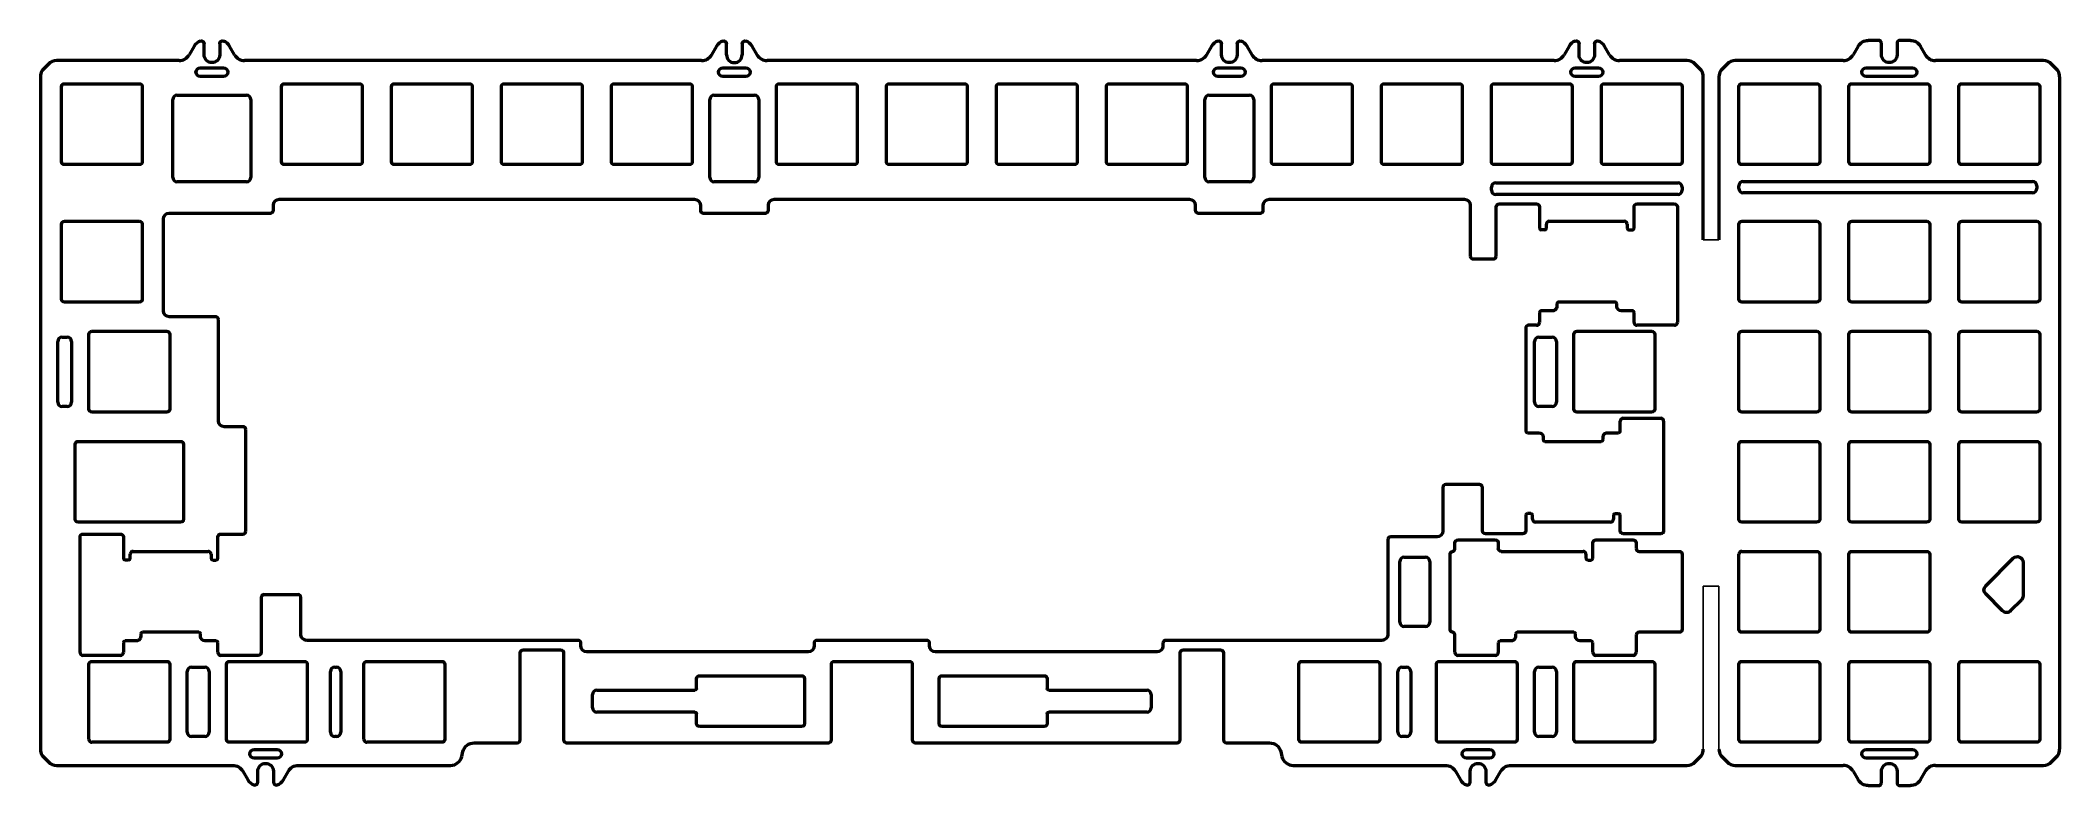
# Model space of a CAD drawing. Header units: millimetres. Extents: x 42 to 392, y 102 to 231.
import ezdxf

# ---------------------------------------------------------------- set-up
doc = ezdxf.new("R2010")
doc.units = ezdxf.units.MM
doc.header["$LTSCALE"] = 0.75
doc.layers.add('Visible', color=7, linetype='Continuous', lineweight=50)

msp = doc.modelspace()

# ---------------------------------------------------------------- linework, layer by layer
for p, q in [((330.090289, 196.888162, 0.749991), (332.802289, 196.888162, 0.749991)), ((330.090289, 108.716839, 0.749991), (330.090289, 136.888162, 0.749991)), ((330.090289, 136.888162, 0.749991), (332.802289, 136.888162, 0.749991)), ((332.802289, 136.888162, 0.749991), (332.802289, 108.716839, 0.749991))]:
    msp.add_line(p, q)
at = {"layer": 'Visible'}
for p, q in [((360.452289, 231.387912, 0.749991), (358.647588, 231.387912, 0.749991)), ((360.952289, 228.887912, 0.749991), (360.952289, 230.887912, 0.749991)), ((363.652289, 230.887912, 0.749991), (363.652289, 228.887912, 0.749991)), ((365.956989, 231.387912, 0.749991), (364.152289, 231.387912, 0.749991)), ((66.114612, 227.887912, 0.749991), (44.918466, 227.887912, 0.749991)), ((68.712688, 230.387912, 0.749991), (67.846663, 228.887912, 0.749991)), ((70.440039, 228.887912, 0.749991), (70.440039, 230.800455, 0.749991)), ((73.140039, 230.800455, 0.749991), (73.140039, 228.887912, 0.749991)), ((75.733414, 228.887912, 0.749991), (74.867389, 230.387912, 0.749991)), ((156.602612, 227.887912, 0.749991), (77.465465, 227.887912, 0.749991)), ((159.200688, 230.387912, 0.749991), (158.334663, 228.887912, 0.749991)), ((160.928039, 228.887912, 0.749991), (160.928039, 230.800455, 0.749991)), ((163.628039, 230.800455, 0.749991), (163.628039, 228.887912, 0.749991)), ((166.221414, 228.887912, 0.749991), (165.355389, 230.387912, 0.749991)), ((242.326862, 227.887912, 0.749991), (167.953465, 227.887912, 0.749991)), ((244.924938, 230.387912, 0.749991), (244.058913, 228.887912, 0.749991)), ((246.652289, 228.887912, 0.749991), (246.652289, 230.800455, 0.749991)), ((249.352289, 230.800455, 0.749991), (249.352289, 228.887912, 0.749991)), ((251.945664, 228.887912, 0.749991), (251.079639, 230.387912, 0.749991)), ((304.239862, 227.887912, 0.749991), (253.677715, 227.887912, 0.749991)), ((306.837938, 230.387912, 0.749991), (305.971913, 228.887912, 0.749991)), ((308.565289, 228.887912, 0.749991), (308.565289, 230.800455, 0.749991)), ((311.265289, 230.800455, 0.749991), (311.265289, 228.887912, 0.749991)), ((313.858664, 228.887912, 0.749991), (312.992639, 230.387912, 0.749991)), ((327.261862, 227.887912, 0.749991), (315.590715, 227.887912, 0.749991)), ((354.317461, 227.887912, 0.749991), (335.630716, 227.887912, 0.749991)), ((356.915537, 230.387912, 0.749991), (356.049512, 228.887912, 0.749991)), ((368.555065, 228.887912, 0.749991), (367.68904, 230.387912, 0.749991)), ((388.973612, 227.887912, 0.749991), (370.287116, 227.887912, 0.749991)), ((42.090039, 225.059485, 0.749991), (42.090039, 108.716839, 0.749991)), ((43.504252, 227.302126, 0.749991), (42.675825, 226.473699, 0.749991)), ((46.240039, 223.894412, 0.749991), (59.240039, 223.894412, 0.749991)), ((69.790039, 226.637912, 0.749991), (73.790039, 226.637912, 0.749991)), ((73.790039, 225.137912, 0.749991), (69.790039, 225.137912, 0.749991)), ((84.340039, 223.894412, 0.749991), (97.340039, 223.894412, 0.749991)), ((103.390039, 223.894412, 0.749991), (116.390039, 223.894412, 0.749991)), ((122.440039, 223.894412, 0.749991), (135.440039, 223.894412, 0.749991)), ((141.490039, 223.894412, 0.749991), (154.490039, 223.894412, 0.749991)), ((160.278039, 226.637912, 0.749991), (164.278039, 226.637912, 0.749991)), ((164.278039, 225.137912, 0.749991), (160.278039, 225.137912, 0.749991)), ((170.065039, 223.894412, 0.749991), (183.065039, 223.894412, 0.749991)), ((189.115039, 223.894412, 0.749991), (202.115039, 223.894412, 0.749991)), ((208.165039, 223.894412, 0.749991), (221.165039, 223.894412, 0.749991)), ((227.215039, 223.894412, 0.749991), (240.215039, 223.894412, 0.749991)), ((246.002289, 226.637912, 0.749991), (250.002289, 226.637912, 0.749991)), ((250.002289, 225.137912, 0.749991), (246.002289, 225.137912, 0.749991)), ((255.790039, 223.894412, 0.749991), (268.790039, 223.894412, 0.749991)), ((274.840039, 223.894412, 0.749991), (287.840039, 223.894412, 0.749991)), ((293.890039, 223.894412, 0.749991), (306.890039, 223.894412, 0.749991)), ((307.915289, 226.637912, 0.749991), (311.915289, 226.637912, 0.749991)), ((311.915289, 225.137912, 0.749991), (307.915289, 225.137912, 0.749991)), ((312.940039, 223.894412, 0.749991), (325.940039, 223.894412, 0.749991)), ((329.504502, 226.473699, 0.749991), (328.676075, 227.302126, 0.749991)), ((330.090289, 196.888162, 0.749991), (330.090289, 225.059485, 0.749991)), ((332.802289, 225.059485, 0.749991), (332.802289, 196.888162, 0.749991)), ((334.216502, 227.302126, 0.749991), (333.388075, 226.473699, 0.749991)), ((336.752539, 223.894412, 0.749991), (349.752539, 223.894412, 0.749991)), ((355.802539, 223.894412, 0.749991), (368.802539, 223.894412, 0.749991)), ((358.302289, 226.637912, 0.749991), (366.302289, 226.637912, 0.749991)), ((366.302289, 225.137912, 0.749991), (358.302289, 225.137912, 0.749991)), ((374.852539, 223.894412, 0.749991), (387.852539, 223.894412, 0.749991)), ((391.216252, 226.473699, 0.749991), (390.387825, 227.302126, 0.749991)), ((391.802039, 225.059485, 0.749991), (391.802039, 108.716839, 0.749991)), ((45.740039, 210.394412, 0.749991), (45.740039, 223.394412, 0.749991)), ((59.740039, 223.394412, 0.749991), (59.740039, 210.394412, 0.749991)), ((65.040039, 207.644162, 0.749991), (65.040039, 221.144412, 0.749991)), ((65.790039, 221.894412, 0.749991), (77.790039, 221.894412, 0.749991)), ((78.540039, 221.144412, 0.749991), (78.540039, 207.644162, 0.749991)), ((83.840039, 210.394412, 0.749991), (83.840039, 223.394412, 0.749991)), ((97.840039, 223.394412, 0.749991), (97.840039, 210.394412, 0.749991)), ((102.890039, 210.394412, 0.749991), (102.890039, 223.394412, 0.749991)), ((116.890039, 223.394412, 0.749991), (116.890039, 210.394412, 0.749991)), ((121.940039, 210.394412, 0.749991), (121.940039, 223.394412, 0.749991)), ((135.940039, 223.394412, 0.749991), (135.940039, 210.394412, 0.749991)), ((140.990039, 210.394412, 0.749991), (140.990039, 223.394412, 0.749991)), ((154.990039, 223.394412, 0.749991), (154.990039, 210.394412, 0.749991)), ((158.027543, 207.644163, 0.749991), (158.027539, 221.144412, 0.749991)), ((158.777539, 221.894412, 0.749991), (165.777539, 221.894412, 0.749991)), ((166.527535, 221.144412, 0.749991), (166.527535, 207.644163, 0.749991)), ((169.565039, 210.394412, 0.749991), (169.565039, 223.394412, 0.749991)), ((183.565039, 223.394412, 0.749991), (183.565039, 210.394412, 0.749991)), ((188.615039, 210.394412, 0.749991), (188.615039, 223.394412, 0.749991)), ((202.615039, 223.394412, 0.749991), (202.615039, 210.394412, 0.749991)), ((207.665039, 210.394412, 0.749991), (207.665039, 223.394412, 0.749991)), ((221.665039, 223.394412, 0.749991), (221.665039, 210.394412, 0.749991)), ((226.715039, 210.394412, 0.749991), (226.715039, 223.394412, 0.749991)), ((240.715039, 223.394412, 0.749991), (240.715039, 210.394412, 0.749991)), ((243.753039, 207.644163, 0.749991), (243.753039, 221.144412, 0.749991)), ((244.503039, 221.894412, 0.749991), (251.503039, 221.894412, 0.749991)), ((252.253039, 221.144412, 0.749991), (252.253039, 207.644163, 0.749991)), ((255.290039, 210.394412, 0.749991), (255.290039, 223.394412, 0.749991)), ((269.290039, 223.394412, 0.749991), (269.290039, 210.394412, 0.749991)), ((274.340039, 210.394412, 0.749991), (274.340039, 223.394412, 0.749991)), ((288.340039, 223.394412, 0.749991), (288.340039, 210.394412, 0.749991)), ((293.390039, 210.394412, 0.749991), (293.390039, 223.394412, 0.749991)), ((307.390039, 223.394412, 0.749991), (307.390039, 210.394412, 0.749991)), ((312.440039, 210.394412, 0.749991), (312.440039, 223.394412, 0.749991)), ((326.440039, 223.394412, 0.749991), (326.440039, 210.394412, 0.749991)), ((336.252539, 210.394412, 0.749991), (336.252539, 223.394412, 0.749991)), ((350.252539, 223.394412, 0.749991), (350.252539, 210.394412, 0.749991)), ((355.302539, 210.394412, 0.749991), (355.302539, 223.394412, 0.749991)), ((369.302539, 223.394412, 0.749991), (369.302539, 210.394412, 0.749991)), ((374.352539, 210.394412, 0.749991), (374.352539, 223.394412, 0.749991)), ((388.352539, 223.394412, 0.749991), (388.352539, 210.394412, 0.749991)), ((59.240039, 209.894412, 0.749991), (46.240039, 209.894412, 0.749991)), ((97.340039, 209.894412, 0.749991), (84.340039, 209.894412, 0.749991)), ((116.390039, 209.894412, 0.749991), (103.390039, 209.894412, 0.749991)), ((135.440039, 209.894412, 0.749991), (122.440039, 209.894412, 0.749991)), ((154.490039, 209.894412, 0.749991), (141.490039, 209.894412, 0.749991)), ((183.065039, 209.894412, 0.749991), (170.065039, 209.894412, 0.749991)), ((202.115039, 209.894412, 0.749991), (189.115039, 209.894412, 0.749991)), ((221.165039, 209.894412, 0.749991), (208.165039, 209.894412, 0.749991)), ((240.215039, 209.894412, 0.749991), (227.215039, 209.894412, 0.749991)), ((268.790039, 209.894412, 0.749991), (255.790039, 209.894412, 0.749991)), ((287.840039, 209.894412, 0.749991), (274.840039, 209.894412, 0.749991)), ((306.890039, 209.894412, 0.749991), (293.890039, 209.894412, 0.749991)), ((325.940039, 209.894412, 0.749991), (312.940039, 209.894412, 0.749991)), ((349.752539, 209.894412, 0.749991), (336.752539, 209.894412, 0.749991)), ((368.802539, 209.894412, 0.749991), (355.802539, 209.894412, 0.749991)), ((387.852539, 209.894412, 0.749991), (374.852539, 209.894412, 0.749991)), ((77.790037, 206.894162, 0.749991), (65.790039, 206.894162, 0.749991)), ((165.777535, 206.894163, 0.749991), (158.777543, 206.894163, 0.749991)), ((251.503039, 206.894163, 0.749991), (244.503039, 206.894163, 0.749991)), ((294.140039, 206.738162, 0.749991), (325.690039, 206.738162, 0.749991)), ((337.002539, 206.988162, 0.749991), (387.102539, 206.988162, 0.749991)), ((82.440039, 201.981912, 0.749991), (82.440039, 202.894412, 0.749991)), ((83.440039, 203.894412, 0.749991), (155.390039, 203.894412, 0.749991)), ((156.390039, 202.894412, 0.749991), (156.390039, 201.981912, 0.749991)), ((168.165039, 201.981912, 0.749991), (168.165039, 202.894412, 0.749991)), ((169.165039, 203.894412, 0.749991), (241.115039, 203.894412, 0.749991)), ((242.115039, 202.894412, 0.749991), (242.115039, 201.981912, 0.749991)), ((253.890039, 201.981912, 0.749991), (253.890039, 202.894412, 0.749991)), ((254.890039, 203.894412, 0.749991), (288.740039, 203.894412, 0.749991)), ((289.740039, 202.894412, 0.749991), (289.740039, 194.056912, 0.749991)), ((293.390039, 205.488162, 0.749991), (293.390039, 205.988162, 0.749991)), ((325.690039, 204.738162, 0.749991), (294.140039, 204.738162, 0.749991)), ((294.727039, 203.081912, 0.749991), (301.227039, 203.081912, 0.749991)), ((318.603039, 203.081912, 0.749991), (325.103039, 203.081912, 0.749991)), ((326.440039, 205.988162, 0.749991), (326.440039, 205.488162, 0.749991)), ((336.252539, 205.738162, 0.749991), (336.252539, 206.238162, 0.749991)), ((387.102539, 204.988162, 0.749991), (337.002539, 204.988162, 0.749991)), ((387.852539, 206.238162, 0.749991), (387.852539, 205.738162, 0.749991)), ((45.740039, 186.581912, 0.749991), (45.740039, 199.581912, 0.749991)), ((46.240039, 200.081912, 0.749991), (59.240039, 200.081912, 0.749991)), ((59.740039, 199.581912, 0.749991), (59.740039, 186.581912, 0.749991)), ((63.390039, 184.556912, 0.749991), (63.390039, 200.481912, 0.749991)), ((64.390039, 201.481912, 0.749991), (81.940039, 201.481912, 0.749991)), ((156.890039, 201.481912, 0.749991), (167.665039, 201.481912, 0.749991)), ((242.615039, 201.481912, 0.749991), (253.390039, 201.481912, 0.749991)), ((294.227039, 194.056912, 0.749991), (294.227039, 202.581912, 0.749991)), ((301.727039, 202.581912, 0.749991), (301.727039, 198.881912, 0.749991)), ((302.915039, 198.881912, 0.749991), (302.915039, 199.581912, 0.749991)), ((303.415039, 200.081912, 0.749991), (316.415039, 200.081912, 0.749991)), ((316.915039, 199.581912, 0.749991), (316.915039, 198.881912, 0.749991)), ((318.103039, 198.881912, 0.749991), (318.103039, 202.581912, 0.749991)), ((325.603039, 202.581912, 0.749991), (325.603039, 182.581912, 0.749991)), ((336.252539, 186.581912, 0.749991), (336.252539, 199.581912, 0.749991)), ((336.752539, 200.081912, 0.749991), (349.752539, 200.081912, 0.749991)), ((350.252539, 199.581912, 0.749991), (350.252539, 186.581912, 0.749991)), ((355.302539, 186.581912, 0.749991), (355.302539, 199.581912, 0.749991)), ((355.802539, 200.081912, 0.749991), (368.802539, 200.081912, 0.749991)), ((369.302539, 199.581912, 0.749991), (369.302539, 186.581912, 0.749991)), ((374.352539, 186.581912, 0.749991), (374.352539, 199.581912, 0.749991)), ((374.852539, 200.081912, 0.749991), (387.852539, 200.081912, 0.749991)), ((388.352539, 199.581912, 0.749991), (388.352539, 186.581912, 0.749991)), ((302.615039, 198.581912, 0.749991), (302.027039, 198.581912, 0.749991)), ((317.215039, 198.581912, 0.749991), (317.803039, 198.581912, 0.749991)), ((290.240039, 193.556912, 0.749991), (293.727039, 193.556912, 0.749991)), ((59.240039, 186.081912, 0.749991), (46.240039, 186.081912, 0.749991)), ((304.727044, 185.781933, 0.749991), (304.727043, 185.331933, 0.749991)), ((314.803041, 186.081912, 0.749991), (305.027044, 186.081912, 0.749991)), ((315.10304, 185.331917, 0.749991), (315.103041, 185.781917, 0.749991)), ((349.752539, 186.081912, 0.749991), (336.752539, 186.081912, 0.749991)), ((368.802539, 186.081912, 0.749991), (355.802539, 186.081912, 0.749991)), ((387.852539, 186.081912, 0.749991), (374.852539, 186.081912, 0.749991)), ((72.415039, 183.556912, 0.749991), (64.390039, 183.556912, 0.749991)), ((72.915039, 165.506912, 0.749991), (72.915039, 183.056912, 0.749991)), ((301.227039, 182.081912, 0.749991), (299.845789, 182.081912, 0.749991)), ((301.727039, 184.281938, 0.749991), (301.727039, 182.581912, 0.749991)), ((303.977042, 184.581934, 0.749991), (302.027042, 184.581937, 0.749991)), ((317.803039, 184.581913, 0.749991), (315.853039, 184.581916, 0.749991)), ((318.103039, 182.581912, 0.749991), (318.103039, 184.281913, 0.749991)), ((325.103039, 182.081912, 0.749991), (318.603039, 182.081912, 0.749991)), ((45.090039, 168.781912, 0.749991), (45.090039, 179.281912, 0.749991)), ((45.840039, 180.031912, 0.749991), (46.752539, 180.031912, 0.749991)), ((47.502539, 179.281912, 0.749991), (47.502539, 168.781912, 0.749991)), ((50.502539, 167.531912, 0.749991), (50.502539, 180.531912, 0.749991)), ((51.002539, 181.031912, 0.749991), (64.002539, 181.031912, 0.749991)), ((64.502539, 180.531912, 0.749991), (64.502539, 167.531912, 0.749991)), ((299.345789, 181.581912, 0.749991), (299.345789, 165.481912, 0.749991)), ((300.865039, 168.781912, 0.749991), (300.865039, 179.281912, 0.749991)), ((301.615039, 180.031912, 0.749991), (303.927539, 180.031912, 0.749991)), ((304.677539, 179.281912, 0.749991), (304.677539, 168.781912, 0.749991)), ((307.677539, 167.531912, 0.749991), (307.677539, 180.531912, 0.749991)), ((308.177539, 181.031912, 0.749991), (321.177539, 181.031912, 0.749991)), ((321.677539, 180.531912, 0.749991), (321.677539, 167.531912, 0.749991)), ((336.252539, 167.531912, 0.749991), (336.252539, 180.531912, 0.749991)), ((336.752539, 181.031912, 0.749991), (349.752539, 181.031912, 0.749991)), ((350.252539, 180.531912, 0.749991), (350.252539, 167.531912, 0.749991)), ((355.302539, 167.531912, 0.749991), (355.302539, 180.531912, 0.749991)), ((355.802539, 181.031912, 0.749991), (368.802539, 181.031912, 0.749991)), ((369.302539, 180.531912, 0.749991), (369.302539, 167.531912, 0.749991)), ((374.352539, 167.531912, 0.749991), (374.352539, 180.531912, 0.749991)), ((374.852539, 181.031912, 0.749991), (387.852539, 181.031912, 0.749991)), ((388.352539, 180.531912, 0.749991), (388.352539, 167.531912, 0.749991)), ((46.752539, 168.031912, 0.749991), (45.840039, 168.031912, 0.749991)), ((303.927539, 168.031912, 0.749991), (301.615039, 168.031912, 0.749991)), ((64.002539, 167.031912, 0.749991), (51.002539, 167.031912, 0.749991)), ((77.177539, 164.506912, 0.749991), (73.915039, 164.506912, 0.749991)), ((299.345789, 165.481912, 0.749991), (299.34579, 163.781919, 0.749991)), ((321.177539, 167.031912, 0.749991), (308.177539, 167.031912, 0.749991)), ((315.721788, 163.781893, 0.749991), (315.721789, 165.481912, 0.749991)), ((316.221789, 165.981912, 0.749991), (322.721789, 165.981912, 0.749991)), ((323.221789, 165.481912, 0.749991), (323.221789, 146.481912, 0.749991)), ((349.752539, 167.031912, 0.749991), (336.752539, 167.031912, 0.749991)), ((368.802539, 167.031912, 0.749991), (355.802539, 167.031912, 0.749991)), ((387.852539, 167.031912, 0.749991), (374.852539, 167.031912, 0.749991)), ((48.121289, 148.481912, 0.749991), (48.121289, 161.481912, 0.749991)), ((48.621289, 161.981912, 0.749991), (66.383789, 161.981912, 0.749991)), ((66.883789, 161.481912, 0.749991), (66.883789, 148.481912, 0.749991)), ((77.677539, 146.431912, 0.749991), (77.677539, 164.006912, 0.749991)), ((299.645791, 163.481918, 0.749991), (301.595791, 163.481915, 0.749991)), ((302.345789, 162.731914, 0.749991), (302.345789, 162.281914, 0.749991)), ((302.645788, 161.981913, 0.749991), (312.424678, 161.981912, 0.749991)), ((312.721786, 162.281898, 0.749991), (312.721786, 162.731898, 0.749991)), ((313.471788, 163.481897, 0.749991), (315.421788, 163.481894, 0.749991)), ((336.252539, 148.481912, 0.749991), (336.252539, 161.481912, 0.749991)), ((336.752539, 161.981912, 0.749991), (349.752539, 161.981912, 0.749991)), ((350.252539, 161.481912, 0.749991), (350.252539, 148.481912, 0.749991)), ((355.302539, 148.481912, 0.749991), (355.302539, 161.481912, 0.749991)), ((355.802539, 161.981912, 0.749991), (368.802539, 161.981912, 0.749991)), ((369.302539, 161.481912, 0.749991), (369.302539, 148.481912, 0.749991)), ((374.352539, 148.481912, 0.749991), (374.352539, 161.481912, 0.749991)), ((374.852539, 161.981912, 0.749991), (387.852539, 161.981912, 0.749991)), ((388.352539, 161.481912, 0.749991), (388.352539, 148.481912, 0.749991)), ((284.977539, 154.006912, 0.749991), (284.977539, 146.456912, 0.749991)), ((291.345789, 154.506912, 0.749991), (285.477539, 154.506912, 0.749991)), ((291.845789, 146.481912, 0.749991), (291.845789, 154.006912, 0.749991)), ((66.383789, 147.981912, 0.749991), (48.621289, 147.981912, 0.749991)), ((299.34579, 149.181919, 0.749991), (299.345789, 146.481912, 0.749991)), ((300.233791, 149.481919, 0.749991), (299.645791, 149.481919, 0.749991)), ((300.533791, 148.481919, 0.749991), (300.533791, 149.181919, 0.749991)), ((314.033791, 147.981912, 0.749991), (301.033791, 147.981912, 0.749991)), ((314.533791, 149.181919, 0.749991), (314.533791, 148.481919, 0.749991)), ((314.833791, 149.481919, 0.749991), (315.421791, 149.481919, 0.749991)), ((315.721789, 146.481912, 0.749991), (315.72179, 149.181919, 0.749991)), ((349.752539, 147.981912, 0.749991), (336.752539, 147.981912, 0.749991)), ((368.802539, 147.981912, 0.749991), (355.802539, 147.981912, 0.749991)), ((387.852539, 147.981912, 0.749991), (374.852539, 147.981912, 0.749991)), ((48.958289, 125.431912, 0.749991), (48.958289, 145.431912, 0.749991)), ((49.458289, 145.931912, 0.749991), (55.958289, 145.931912, 0.749991)), ((56.458289, 145.431912, 0.749991), (56.458289, 141.731912, 0.749991)), ((72.834289, 141.731912, 0.749991), (72.834289, 145.431912, 0.749991)), ((73.334289, 145.931912, 0.749991), (77.177539, 145.931912, 0.749991)), ((275.452539, 144.956912, 0.749991), (275.452539, 128.531912, 0.749991)), ((283.977539, 145.456912, 0.749991), (275.952539, 145.456912, 0.749991)), ((287.083289, 143.418538, 0.749991), (287.083289, 144.431912, 0.749991)), ((287.583289, 144.931912, 0.749991), (294.083289, 144.931912, 0.749991)), ((298.845789, 145.981912, 0.749991), (292.345789, 145.981912, 0.749991)), ((294.583289, 144.431912, 0.749991), (294.583289, 143.431912, 0.749991)), ((310.959289, 141.731912, 0.749991), (310.959289, 144.431912, 0.749991)), ((311.459289, 144.931912, 0.749991), (317.959289, 144.931912, 0.749991)), ((322.721789, 145.981912, 0.749991), (316.221789, 145.981912, 0.749991)), ((318.459289, 144.431912, 0.749991), (318.459289, 143.431912, 0.749991)), ((57.346289, 141.431912, 0.749991), (56.758289, 141.431912, 0.749991)), ((57.646289, 141.731912, 0.749991), (57.646289, 142.431912, 0.749991)), ((58.146289, 142.931912, 0.749991), (71.146289, 142.931912, 0.749991)), ((71.646289, 142.431912, 0.749991), (71.646289, 141.731912, 0.749991)), ((71.946289, 141.431912, 0.749991), (72.534289, 141.431912, 0.749991)), ((277.552539, 130.681912, 0.749991), (277.552539, 141.181912, 0.749991)), ((278.302539, 141.931912, 0.749991), (281.996289, 141.931912, 0.749991)), ((282.746289, 141.181912, 0.749991), (282.746289, 130.681912, 0.749991)), ((286.246289, 129.431912, 0.749991), (286.246289, 142.431912, 0.749991)), ((295.083289, 142.931912, 0.749991), (309.271289, 142.931912, 0.749991)), ((309.771289, 142.431912, 0.749991), (309.771289, 141.731912, 0.749991)), ((310.071289, 141.431912, 0.749991), (310.659289, 141.431912, 0.749991)), ((318.959289, 142.931912, 0.749991), (325.940039, 142.931912, 0.749991)), ((326.440039, 142.431912, 0.749991), (326.440039, 129.431912, 0.749991)), ((336.252539, 129.431912, 0.749991), (336.252539, 142.431912, 0.749991)), ((336.752539, 142.931912, 0.749991), (349.752539, 142.931912, 0.749991)), ((350.252539, 142.431912, 0.749991), (350.252539, 129.431912, 0.749991)), ((355.302539, 129.431912, 0.749991), (355.302539, 142.431912, 0.749991)), ((355.802539, 142.931912, 0.749991), (368.802539, 142.931912, 0.749991)), ((369.302539, 142.431912, 0.749991), (369.302539, 129.431912, 0.749991)), ((378.999323, 136.978557, 0.749991), (383.768834, 141.740752, 0.749991)), ((385.475398, 141.033103, 0.749991), (385.475398, 135.210204, 0.749991)), ((80.334289, 134.956912, 0.749991), (80.334289, 125.431912, 0.749991)), ((80.834289, 135.456912, 0.749991), (86.702539, 135.456912, 0.749991)), ((87.202539, 128.531912, 0.749991), (87.202539, 134.956912, 0.749991)), ((381.909343, 132.645924, 0.749991), (378.997894, 135.564689, 0.749991)), ((385.182504, 134.503097, 0.749991), (383.324444, 132.645036, 0.749991)), ((281.996289, 129.931912, 0.749991), (278.302539, 129.931912, 0.749991)), ((56.458289, 127.131938, 0.749991), (56.458289, 125.431912, 0.749991)), ((58.708292, 127.431934, 0.749991), (56.758292, 127.431937, 0.749991)), ((59.458294, 128.631933, 0.749991), (59.458293, 128.181933, 0.749991)), ((69.534291, 128.931912, 0.749991), (59.758294, 128.931912, 0.749991)), ((69.83429, 128.181917, 0.749991), (69.834291, 128.631917, 0.749991)), ((72.534289, 127.431913, 0.749991), (70.584289, 127.431916, 0.749991)), ((72.834286, 125.431912, 0.749991), (72.834286, 127.131912, 0.749991)), ((135.202539, 127.531912, 0.749991), (88.202539, 127.531912, 0.749991)), ((135.702539, 126.531912, 0.749991), (135.702539, 127.031912, 0.749991)), ((176.090039, 127.031912, 0.749991), (176.090039, 126.531912, 0.749991)), ((195.590039, 127.531912, 0.749991), (176.590039, 127.531912, 0.749991)), ((196.090039, 126.531912, 0.749991), (196.090039, 127.031912, 0.749991)), ((236.490039, 127.031912, 0.749991), (236.490039, 126.531912, 0.749991)), ((274.452539, 127.531912, 0.749991), (236.990039, 127.531912, 0.749991)), ((287.083289, 125.431912, 0.749991), (287.083289, 128.445286, 0.749991)), ((294.583289, 127.131938, 0.749991), (294.583289, 125.431912, 0.749991)), ((296.833292, 127.431934, 0.749991), (294.883292, 127.431937, 0.749991)), ((297.583294, 128.631933, 0.749991), (297.583293, 128.181933, 0.749991)), ((307.659291, 128.931912, 0.749991), (297.883294, 128.931912, 0.749991)), ((307.95929, 128.181917, 0.749991), (307.959291, 128.631917, 0.749991)), ((310.659289, 127.431913, 0.749991), (308.709289, 127.431916, 0.749991)), ((310.959289, 125.431912, 0.749991), (310.959289, 127.131913, 0.749991)), ((318.459289, 128.431912, 0.749991), (318.459289, 125.431912, 0.749991)), ((325.940039, 128.931912, 0.749991), (318.959289, 128.931912, 0.749991)), ((349.752539, 128.931912, 0.749991), (336.752539, 128.931912, 0.749991)), ((368.802539, 128.931912, 0.749991), (355.802539, 128.931912, 0.749991)), ((55.958289, 124.931912, 0.749991), (49.458289, 124.931912, 0.749991)), ((50.502539, 110.381912, 0.749991), (50.502539, 123.381912, 0.749991)), ((51.002539, 123.881912, 0.749991), (64.002539, 123.881912, 0.749991)), ((64.502539, 123.381912, 0.749991), (64.502539, 110.381912, 0.749991)), ((68.252539, 122.881912, 0.749991), (70.565039, 122.881912, 0.749991)), ((79.834289, 124.931912, 0.749991), (73.334286, 124.931912, 0.749991)), ((74.315039, 110.381912, 0.749991), (74.315039, 123.381912, 0.749991)), ((74.815039, 123.881912, 0.749991), (87.815039, 123.881912, 0.749991)), ((88.315039, 123.381912, 0.749991), (88.315039, 110.381912, 0.749991)), ((93.065039, 122.881912, 0.749991), (93.377539, 122.881912, 0.749991)), ((98.127539, 110.381912, 0.749991), (98.127539, 123.381912, 0.749991)), ((98.627539, 123.881912, 0.749991), (111.627539, 123.881912, 0.749991)), ((112.127539, 123.381912, 0.749991), (112.127539, 110.381912, 0.749991)), ((125.190039, 110.290853, 0.749991), (125.190039, 125.381912, 0.749991)), ((125.690039, 125.881912, 0.749991), (132.202539, 125.881912, 0.749991)), ((132.702539, 125.381912, 0.749991), (132.702539, 110.290353, 0.749991)), ((175.090039, 125.531912, 0.749991), (136.702539, 125.531912, 0.749991)), ((179.090039, 110.290353, 0.749991), (179.090039, 123.381912, 0.749991)), ((179.590039, 123.881912, 0.749991), (192.590039, 123.881912, 0.749991)), ((193.090039, 123.381912, 0.749991), (193.090039, 110.290353, 0.749991)), ((235.490039, 125.531912, 0.749991), (197.090039, 125.531912, 0.749991)), ((239.490039, 110.290353, 0.749991), (239.490039, 125.381912, 0.749991)), ((239.990039, 125.881912, 0.749991), (246.490039, 125.881912, 0.749991)), ((246.990039, 125.381912, 0.749991), (246.990039, 110.290853, 0.749991)), ((260.052539, 110.381912, 0.749991), (260.052539, 123.381912, 0.749991)), ((260.552539, 123.881912, 0.749991), (273.552539, 123.881912, 0.749991)), ((274.052539, 123.381912, 0.749991), (274.052539, 110.381912, 0.749991)), ((277.951267, 122.881912, 0.749991), (278.690902, 122.881912, 0.749991)), ((283.865039, 110.381912, 0.749991), (283.865039, 123.381912, 0.749991)), ((284.365039, 123.881912, 0.749991), (297.365039, 123.881912, 0.749991)), ((294.083289, 124.931912, 0.749991), (287.583289, 124.931912, 0.749991)), ((297.865039, 123.381912, 0.749991), (297.865039, 110.381912, 0.749991)), ((301.615039, 122.881912, 0.749991), (303.927539, 122.881912, 0.749991)), ((307.677539, 110.381912, 0.749991), (307.677539, 123.381912, 0.749991)), ((308.177539, 123.881912, 0.749991), (321.177539, 123.881912, 0.749991)), ((317.959289, 124.931912, 0.749991), (311.459289, 124.931912, 0.749991)), ((321.677539, 123.381912, 0.749991), (321.677539, 110.381912, 0.749991)), ((336.252539, 110.381912, 0.749991), (336.252539, 123.381912, 0.749991)), ((336.752539, 123.881913, 0.749991), (349.752539, 123.881913, 0.749991)), ((350.252539, 123.381912, 0.749991), (350.252539, 110.381912, 0.749991)), ((355.302539, 110.381912, 0.749991), (355.302539, 123.381912, 0.749991)), ((355.802539, 123.881913, 0.749991), (368.802539, 123.881913, 0.749991)), ((369.302539, 123.381912, 0.749991), (369.302539, 110.381912, 0.749991)), ((374.352539, 110.381912, 0.749991), (374.352539, 123.381912, 0.749991)), ((374.852539, 123.881913, 0.749991), (387.852539, 123.881913, 0.749991)), ((388.352539, 123.381912, 0.749991), (388.352539, 110.381912, 0.749991)), ((67.502539, 111.631912, 0.749991), (67.502539, 122.131912, 0.749991)), ((71.315039, 122.131912, 0.749991), (71.315039, 111.631912, 0.749991)), ((92.315039, 111.631912, 0.749991), (92.315039, 122.131912, 0.749991)), ((94.127539, 122.131912, 0.749991), (94.127539, 111.631912, 0.749991)), ((138.485789, 118.911912, 0.749991), (155.435789, 118.911912, 0.749991)), ((155.735789, 119.211912, 0.749991), (155.735789, 120.911912, 0.749991)), ((156.235789, 121.411912, 0.749991), (173.935289, 121.411912, 0.749991)), ((174.435289, 120.911912, 0.749991), (174.435289, 113.111913, 0.749991)), ((197.744539, 113.111913, 0.749991), (197.744539, 120.911912, 0.749991)), ((198.244539, 121.411912, 0.749991), (215.944039, 121.411912, 0.749991)), ((216.444039, 120.911912, 0.749991), (216.444039, 119.211912, 0.749991)), ((216.744039, 118.911912, 0.749991), (233.694289, 118.911912, 0.749991)), ((277.201267, 111.631912, 0.749991), (277.201267, 122.131912, 0.749991)), ((279.440902, 122.131912, 0.749991), (279.440902, 111.631912, 0.749991)), ((300.865039, 111.631912, 0.749991), (300.865039, 122.131912, 0.749991)), ((304.677539, 122.131912, 0.749991), (304.677539, 111.631912, 0.749991)), ((137.735789, 115.861913, 0.749991), (137.735789, 118.161912, 0.749991)), ((234.444289, 118.161912, 0.749991), (234.444289, 115.861913, 0.749991)), ((155.435789, 115.111913, 0.749991), (138.485789, 115.111913, 0.749991)), ((155.735789, 113.111913, 0.749991), (155.735789, 114.811913, 0.749991)), ((173.935289, 112.611913, 0.749991), (156.235789, 112.611913, 0.749991)), ((215.944039, 112.611913, 0.749991), (198.244539, 112.611913, 0.749991)), ((216.444039, 114.811913, 0.749991), (216.444039, 113.111913, 0.749991)), ((233.694289, 115.111913, 0.749991), (216.744039, 115.111913, 0.749991)), ((64.002539, 109.881912, 0.749991), (51.002539, 109.881912, 0.749991)), ((70.565039, 110.881912, 0.749991), (68.252539, 110.881912, 0.749991)), ((87.815039, 109.881912, 0.749991), (74.815039, 109.881912, 0.749991)), ((79.090039, 108.638412, 0.749991), (83.090039, 108.638412, 0.749991)), ((93.377539, 110.881912, 0.749991), (93.065039, 110.881912, 0.749991)), ((111.627539, 109.881912, 0.749991), (98.627539, 109.881912, 0.749991)), ((117.218208, 109.790853, 0.749991), (124.690039, 109.790853, 0.749991)), ((133.202539, 109.790353, 0.749991), (178.590039, 109.790353, 0.749991)), ((193.590039, 109.790353, 0.749991), (238.990039, 109.790353, 0.749991)), ((247.490039, 109.790853, 0.749991), (254.965635, 109.790853, 0.749991)), ((273.552539, 109.881912, 0.749991), (260.552539, 109.881912, 0.749991)), ((278.690902, 110.881912, 0.749991), (277.951267, 110.881912, 0.749991)), ((297.365039, 109.881912, 0.749991), (284.365039, 109.881912, 0.749991)), ((289.090289, 108.638412, 0.749991), (293.090289, 108.638412, 0.749991)), ((303.927539, 110.881912, 0.749991), (301.615039, 110.881912, 0.749991)), ((321.177539, 109.881912, 0.749991), (308.177539, 109.881912, 0.749991)), ((349.752539, 109.881912, 0.749991), (336.752539, 109.881912, 0.749991)), ((368.802539, 109.881912, 0.749991), (355.802539, 109.881912, 0.749991)), ((358.302289, 108.638412, 0.749991), (366.302289, 108.638412, 0.749991)), ((387.852539, 109.881912, 0.749991), (374.852539, 109.881912, 0.749991)), ((42.675825, 107.302626, 0.749991), (43.504252, 106.474199, 0.749991)), ((44.918466, 105.888412, 0.749991), (75.414612, 105.888412, 0.749991)), ((83.090039, 107.138412, 0.749991), (79.090039, 107.138412, 0.749991)), ((86.765465, 105.888412, 0.749991), (113.123234, 105.888412, 0.749991)), ((115.065481, 107.411257, 0.749991), (115.275961, 108.268008, 0.749991)), ((256.907882, 108.268008, 0.749991), (257.118362, 107.411257, 0.749991)), ((259.060609, 105.888412, 0.749991), (285.414862, 105.888412, 0.749991)), ((293.090289, 107.138412, 0.749991), (289.090289, 107.138412, 0.749991)), ((296.765715, 105.888412, 0.749991), (327.261862, 105.888412, 0.749991)), ((328.676075, 106.474199, 0.749991), (329.504502, 107.302626, 0.749991)), ((333.388075, 107.302626, 0.749991), (334.216502, 106.474199, 0.749991)), ((335.630716, 105.888412, 0.749991), (354.317461, 105.888412, 0.749991)), ((366.302289, 107.138412, 0.749991), (358.302289, 107.138412, 0.749991)), ((370.287116, 105.888412, 0.749991), (388.973612, 105.888412, 0.749991)), ((390.387825, 106.474199, 0.749991), (391.216252, 107.302626, 0.749991)), ((77.146663, 104.888412, 0.749991), (78.012688, 103.388412, 0.749991)), ((79.740039, 102.975869, 0.749991), (79.740039, 104.888412, 0.749991)), ((82.440039, 104.888412, 0.749991), (82.440039, 102.975869, 0.749991)), ((84.167389, 103.388412, 0.749991), (85.033414, 104.888412, 0.749991)), ((287.146913, 104.888412, 0.749991), (288.012938, 103.388412, 0.749991)), ((289.740289, 102.975869, 0.749991), (289.740289, 104.888412, 0.749991)), ((292.440289, 104.888412, 0.749991), (292.440289, 102.975869, 0.749991)), ((294.167639, 103.388412, 0.749991), (295.033664, 104.888412, 0.749991)), ((356.049512, 104.888412, 0.749991), (356.915537, 103.388412, 0.749991)), ((358.647588, 102.388412, 0.749991), (360.452289, 102.388412, 0.749991)), ((360.952289, 102.888412, 0.749991), (360.952289, 104.888412, 0.749991)), ((363.652289, 104.888412, 0.749991), (363.652289, 102.888412, 0.749991)), ((364.152289, 102.388412, 0.749991), (365.956989, 102.388412, 0.749991)), ((367.68904, 103.388412, 0.749991), (368.555065, 104.888412, 0.749991))]:
    msp.add_line(p, q, dxfattribs=at)
for centre, radius, start, end in [((70.444739, 229.387912, 0.749991), 2, 109.661772, 150), ((73.135338, 229.387912, 0.749991), 2, 30, 70.338228), ((160.932739, 229.387912, 0.749991), 2, 109.661772, 150), ((163.623338, 229.387912, 0.749991), 2, 30, 70.338228), ((246.656989, 229.387912, 0.749991), 2, 109.661772, 150), ((249.347588, 229.387912, 0.749991), 2, 30, 70.338228), ((308.569989, 229.387912, 0.749991), 2, 109.661772, 150), ((311.260588, 229.387912, 0.749991), 2, 30, 70.338228), ((360.452289, 230.887912, 0.749991), 0.5, 0, 90), ((364.152289, 230.887912, 0.749991), 0.5, 90, 180), ((44.918466, 225.887912, 0.749991), 2, 90, 135), ((66.114612, 229.887912, 0.749991), 2, 270, 330), ((77.465465, 229.887912, 0.749991), 2, 210, 270), ((156.602612, 229.887912, 0.749991), 2, 270, 330), ((162.278039, 228.887912, 0.749991), 1.35, 180, 0), ((167.953465, 229.887912, 0.749991), 2, 210, 270), ((242.326862, 229.887912, 0.749991), 2, 270, 330), ((253.677715, 229.887912, 0.749991), 2, 210, 270), ((304.239862, 229.887912, 0.749991), 2, 270, 330), ((315.590715, 229.887912, 0.749991), 2, 210, 270), ((327.261862, 225.887912, 0.749991), 2, 45, 90), ((335.630716, 225.887912, 0.749991), 2, 90, 135), ((354.317461, 229.887912, 0.749991), 2, 270, 330), ((370.287116, 229.887912, 0.749991), 2, 210, 270), ((388.973612, 225.887912, 0.749991), 2, 45, 90), ((44.090039, 225.059485, 0.749991), 2, 135, 180), ((328.090289, 225.059485, 0.749991), 2, 0, 45), ((334.802289, 225.059485, 0.749991), 2, 135, 180), ((389.802039, 225.059485, 0.749991), 2, 0, 45), ((65.790039, 221.144412, 0.749991), 0.75, 90, 180), ((77.790039, 221.144412, 0.749991), 0.75, 0, 90), ((158.777539, 221.144412, 0.749991), 0.75, 90, 180), ((165.777539, 221.144412, 0.749991), 0.75, 0, 90), ((244.503039, 221.144412, 0.749991), 0.75, 90, 180), ((251.503039, 221.144412, 0.749991), 0.75, 0, 90), ((65.790039, 207.644162, 0.749991), 0.75, 180, 270), ((77.790037, 207.644162, 0.749991), 0.75, 270, 0), ((158.777543, 207.644163, 0.749991), 0.75, 180, 270), ((165.777535, 207.644163, 0.749991), 0.75, 270, 0), ((244.503039, 207.644163, 0.749991), 0.75, 180, 270), ((251.503039, 207.644163, 0.749991), 0.75, 270, 0), ((294.140039, 205.988162, 0.749991), 0.75, 90, 180), ((325.690039, 205.988162, 0.749991), 0.75, 0, 90), ((337.002539, 206.238162, 0.749991), 0.75, 90, 180), ((387.102539, 206.238162, 0.749991), 0.75, 0, 90), ((294.140039, 205.488162, 0.749991), 0.75, 180, 270), ((325.690039, 205.488162, 0.749991), 0.75, 270, 0), ((337.002539, 205.738162, 0.749991), 0.75, 180, 270), ((387.102539, 205.738162, 0.749991), 0.75, 270, 0), ((81.940039, 201.981912, 0.749991), 0.5, 270, 0), ((156.890039, 201.981912, 0.749991), 0.5, 180, 270), ((167.665039, 201.981912, 0.749991), 0.5, 270, 0), ((242.615039, 201.981912, 0.749991), 0.5, 180, 270), ((253.390039, 201.981912, 0.749991), 0.5, 270, 0), ((303.415039, 199.581912, 0.749991), 0.5, 90, 180), ((316.415039, 199.581912, 0.749991), 0.5, 0, 90), ((302.027039, 198.881912, 0.749991), 0.3, 180, 270), ((302.615039, 198.881912, 0.749991), 0.3, 270, 0), ((317.215039, 198.881912, 0.749991), 0.3, 180, 270), ((317.803039, 198.881912, 0.749991), 0.3, 270, 0), ((290.240039, 194.056912, 0.749991), 0.5, 180, 270), ((293.727039, 194.056912, 0.749991), 0.5, 270, 0), ((305.027044, 185.781933, 0.749991), 0.3, 89.999911, 179.999911), ((314.803041, 185.781917, 0.749991), 0.3, 359.999911, 89.999911), ((72.415039, 183.056912, 0.749991), 0.5, 0, 90), ((299.845789, 181.581912, 0.749991), 0.5, 90, 180.000006), ((301.227039, 182.581912, 0.749991), 0.5, 270, 0), ((302.027041, 184.281937, 0.749991), 0.3, 89.999911, 179.999911), ((317.803038, 184.281913, 0.749991), 0.3, 359.999974, 89.999911), ((318.603039, 182.581912, 0.749991), 0.5, 180, 270), ((325.103039, 182.581912, 0.749991), 0.5, 270, 0), ((45.840039, 179.281912, 0.749991), 0.75, 90, 180), ((46.752539, 179.281912, 0.749991), 0.75, 0, 90), ((301.615039, 179.281912, 0.749991), 0.75, 90, 180), ((303.927539, 179.281912, 0.749991), 0.75, 0, 90), ((45.840039, 168.781912, 0.749991), 0.75, 180, 270), ((46.752539, 168.781912, 0.749991), 0.75, 270, 0), ((301.615039, 168.781912, 0.749991), 0.75, 180, 270), ((303.927539, 168.781912, 0.749991), 0.75, 270, 0), ((77.177539, 164.006912, 0.749991), 0.5, 0, 90), ((316.221789, 165.481912, 0.749991), 0.5, 90, 180), ((322.721789, 165.481912, 0.749991), 0.5, 0, 90), ((299.645791, 163.781918, 0.749991), 0.3, 179.999911, 269.999911), ((302.645789, 162.281914, 0.749991), 0.3, 179.999911, 269.999911), ((312.421786, 162.281898, 0.749991), 0.3, 270.552449, 359.999911), ((315.421788, 163.781894, 0.749991), 0.3, 269.999911, 359.99996), ((285.477539, 154.006912, 0.749991), 0.5, 90, 180), ((291.345789, 154.006912, 0.749991), 0.5, 0, 90), ((299.645791, 149.181919, 0.749991), 0.3, 90, 180), ((300.233791, 149.181919, 0.749991), 0.3, 0, 90), ((301.033791, 148.481919, 0.749991), 0.5, 180, 270), ((314.033791, 148.481919, 0.749991), 0.5, 270, 0), ((314.833791, 149.181919, 0.749991), 0.3, 90, 180), ((315.421791, 149.181919, 0.749991), 0.3, 0, 90), ((77.177539, 146.431912, 0.749991), 0.5, 270, 0), ((275.952539, 144.956912, 0.749991), 0.5, 90, 180), ((286.583289, 143.418538, 0.749991), 0.5, 279.38107, 0), ((318.959289, 143.431912, 0.749991), 0.5, 180, 270), ((56.758289, 141.731912, 0.749991), 0.3, 180, 270), ((57.346289, 141.731912, 0.749991), 0.3, 270, 0), ((58.146289, 142.431912, 0.749991), 0.5, 90, 180), ((71.146289, 142.431912, 0.749991), 0.5, 0, 90), ((71.946289, 141.731912, 0.749991), 0.3, 180, 270), ((72.534289, 141.731912, 0.749991), 0.3, 270, 0), ((278.302539, 141.181912, 0.749991), 0.75, 90, 180), ((281.996289, 141.181912, 0.749991), 0.75, 0, 90), ((309.271289, 142.431912, 0.749991), 0.5, 0, 90), ((310.071289, 141.731912, 0.749991), 0.3, 180, 270), ((310.659289, 141.731912, 0.749991), 0.3, 270, 0), ((336.752539, 142.431912, 0.749991), 0.5, 90, 180), ((80.834289, 134.956912, 0.749991), 0.5, 90, 180), ((86.702539, 134.956912, 0.749991), 0.5, 0, 90), ((278.302539, 130.681912, 0.749991), 0.75, 180, 270), ((281.996289, 130.681912, 0.749991), 0.75, 270, 0), ((56.758291, 127.131937, 0.749991), 0.3, 89.999911, 179.999911), ((59.758294, 128.631933, 0.749991), 0.3, 89.999911, 179.999911), ((69.534291, 128.631917, 0.749991), 0.3, 359.999911, 89.999911), ((72.534288, 127.131913, 0.749991), 0.3, 359.999911, 89.999911), ((135.202539, 127.031912, 0.749991), 0.5, 0, 90), ((176.590039, 127.031912, 0.749991), 0.5, 90, 180), ((195.590039, 127.031912, 0.749991), 0.5, 0, 90), ((236.990039, 127.031912, 0.749991), 0.5, 90, 180), ((286.583289, 128.445286, 0.749991), 0.5, 0, 80.61893), ((294.883291, 127.131937, 0.749991), 0.3, 89.999911, 179.999911), ((297.883294, 128.631933, 0.749991), 0.3, 89.999911, 179.999911), ((307.659291, 128.631917, 0.749991), 0.3, 359.999911, 89.999911), ((310.659288, 127.131913, 0.749991), 0.3, 359.999974, 89.999911), ((318.959289, 128.431912, 0.749991), 0.5, 90, 180), ((49.458289, 125.431912, 0.749991), 0.5, 180, 270), ((55.958289, 125.431912, 0.749991), 0.5, 270, 0), ((68.252539, 122.131912, 0.749991), 0.75, 90, 180), ((70.565039, 122.131912, 0.749991), 0.75, 0, 90), ((73.334286, 125.431912, 0.749991), 0.5, 180, 270), ((93.065039, 122.131912, 0.749991), 0.75, 90, 180), ((93.377539, 122.131912, 0.749991), 0.75, 0, 90), ((277.951267, 122.131912, 0.749991), 0.75, 90, 180), ((278.690902, 122.131912, 0.749991), 0.75, 0, 90), ((287.583289, 125.431912, 0.749991), 0.5, 180, 270), ((294.083289, 125.431912, 0.749991), 0.5, 270, 0), ((301.615039, 122.131912, 0.749991), 0.75, 90, 180), ((303.927539, 122.131912, 0.749991), 0.75, 0, 90), ((311.459289, 125.431912, 0.749991), 0.5, 180, 270), ((317.959289, 125.431912, 0.749991), 0.5, 270, 0), ((138.485789, 118.161912, 0.749991), 0.75, 90, 180), ((233.694289, 118.161912, 0.749991), 0.75, 0, 90), ((138.485789, 115.861913, 0.749991), 0.75, 180, 270), ((233.694289, 115.861913, 0.749991), 0.75, 270, 0), ((44.090039, 108.716839, 0.749991), 2, 180, 225), ((51.002539, 110.381912, 0.749991), 0.5, 180, 270), ((68.252539, 111.631912, 0.749991), 0.75, 180, 270), ((70.565039, 111.631912, 0.749991), 0.75, 270, 0), ((93.065039, 111.631912, 0.749991), 0.75, 180, 270), ((93.377539, 111.631912, 0.749991), 0.75, 270, 0), ((98.627539, 110.381912, 0.749991), 0.5, 180, 270), ((124.690039, 110.290853, 0.749991), 0.5, 270, 0), ((133.202539, 110.290353, 0.749991), 0.5, 180, 270), ((178.590039, 110.290353, 0.749991), 0.5, 270, 0), ((193.590039, 110.290353, 0.749991), 0.5, 180, 270), ((238.990039, 110.290353, 0.749991), 0.5, 270, 0), ((247.490039, 110.290853, 0.749991), 0.5, 180, 270), ((277.951267, 111.631912, 0.749991), 0.75, 180, 270), ((278.690902, 111.631912, 0.749991), 0.75, 270, 0), ((301.615039, 111.631912, 0.749991), 0.75, 180, 270), ((303.927539, 111.631912, 0.749991), 0.75, 270, 0), ((328.090289, 108.716839, 0.749991), 2, 315, 0), ((334.802289, 108.716839, 0.749991), 2, 180, 225), ((389.802039, 108.716839, 0.749991), 2, 315, 0), ((44.918466, 107.888412, 0.749991), 2, 225, 270), ((113.123234, 107.888412, 0.749991), 2, 270, 346.1974), ((259.060609, 107.888412, 0.749991), 2, 193.8026, 270), ((327.261862, 107.888412, 0.749991), 2, 270, 315), ((335.630716, 107.888412, 0.749991), 2, 225, 270), ((354.317461, 103.888412, 0.749991), 2, 30, 90), ((370.287116, 103.888412, 0.749991), 2, 90, 150), ((388.973612, 107.888412, 0.749991), 2, 270, 315), ((79.744739, 104.388412, 0.749991), 2, 210, 250.338228), ((79.240039, 102.975869, 0.749991), 0.5, 250.338228, 0), ((82.940039, 102.975869, 0.749991), 0.5, 180, 289.661772), ((82.435338, 104.388412, 0.749991), 2, 289.661772, 330), ((289.744989, 104.388412, 0.749991), 2, 210, 250.338228), ((289.240289, 102.975869, 0.749991), 0.5, 250.338228, 0), ((292.940289, 102.975869, 0.749991), 0.5, 180, 289.661772), ((292.435588, 104.388412, 0.749991), 2, 289.661772, 330), ((360.452289, 102.888412, 0.749991), 0.5, 270, 0), ((364.152289, 102.888412, 0.749991), 0.5, 180, 270)]:
    msp.add_arc(centre, radius, start, end, dxfattribs=at)
at = {"layer": 'Visible', "extrusion": (0, 0, -1)}
for centre, radius, start, end in [((-69.940039, 230.800455, -0.749991), 0.5, 70.338228, 180), ((-73.640039, 230.800455, -0.749991), 0.5, 0, 109.661772), ((-160.428039, 230.800455, -0.749991), 0.5, 70.338228, 180), ((-164.128039, 230.800455, -0.749991), 0.5, 0, 109.661772), ((-246.152289, 230.800455, -0.749991), 0.5, 70.338228, 180), ((-249.852289, 230.800455, -0.749991), 0.5, 0, 109.661772), ((-308.065289, 230.800455, -0.749991), 0.5, 70.338228, 180), ((-311.765289, 230.800455, -0.749991), 0.5, 0, 109.661772), ((-358.647588, 229.387912, -0.749991), 2, 30, 90), ((-365.956989, 229.387912, -0.749991), 2, 90, 150), ((-71.790039, 228.887912, -0.749991), 1.35, 180, 0), ((-248.002289, 228.887912, -0.749991), 1.35, 180, 0), ((-309.915289, 228.887912, -0.749991), 1.35, 180, 0), ((-362.302289, 228.887912, -0.749991), 1.35, 180, 0), ((-46.240039, 223.394412, -0.749991), 0.5, 0, 90), ((-59.240039, 223.394412, -0.749991), 0.5, 90, 180), ((-69.790039, 225.887912, -0.749991), 0.75, 270, 90), ((-73.790039, 225.887912, -0.749991), 0.75, 90, 270), ((-84.340039, 223.394412, -0.749991), 0.5, 0, 90), ((-97.340039, 223.394412, -0.749991), 0.5, 90, 180), ((-103.390039, 223.394412, -0.749991), 0.5, 0, 90), ((-116.390039, 223.394412, -0.749991), 0.5, 90, 180), ((-122.440039, 223.394412, -0.749991), 0.5, 0, 90), ((-135.440039, 223.394412, -0.749991), 0.5, 90, 180), ((-141.490039, 223.394412, -0.749991), 0.5, 0, 90), ((-154.490039, 223.394412, -0.749991), 0.5, 90, 180), ((-160.278039, 225.887912, -0.749991), 0.75, 270, 90), ((-164.278039, 225.887912, -0.749991), 0.75, 90, 270), ((-170.065039, 223.394412, -0.749991), 0.5, 0, 90), ((-183.065039, 223.394412, -0.749991), 0.5, 90, 180), ((-189.115039, 223.394412, -0.749991), 0.5, 0, 90), ((-202.115039, 223.394412, -0.749991), 0.5, 90, 180), ((-208.165039, 223.394412, -0.749991), 0.5, 0, 90), ((-221.165039, 223.394412, -0.749991), 0.5, 90, 180), ((-227.215039, 223.394412, -0.749991), 0.5, 0, 90), ((-240.215039, 223.394412, -0.749991), 0.5, 90, 180), ((-246.002289, 225.887912, -0.749991), 0.75, 270, 90), ((-250.002289, 225.887912, -0.749991), 0.75, 90, 270), ((-255.790039, 223.394412, -0.749991), 0.5, 0, 90), ((-268.790039, 223.394412, -0.749991), 0.5, 90, 180), ((-274.840039, 223.394412, -0.749991), 0.5, 0, 90), ((-287.840039, 223.394412, -0.749991), 0.5, 90, 180), ((-293.890039, 223.394412, -0.749991), 0.5, 0, 90), ((-306.890039, 223.394412, -0.749991), 0.5, 90, 180), ((-307.915289, 225.887912, -0.749991), 0.75, 270, 90), ((-311.915289, 225.887912, -0.749991), 0.75, 90, 270), ((-312.940039, 223.394412, -0.749991), 0.5, 0, 90), ((-325.940039, 223.394412, -0.749991), 0.5, 90, 180), ((-336.752539, 223.394412, -0.749991), 0.5, 0, 90), ((-349.752539, 223.394412, -0.749991), 0.5, 90, 180), ((-355.802539, 223.394412, -0.749991), 0.5, 0, 90), ((-358.302289, 225.887912, -0.749991), 0.75, 270, 90), ((-366.302289, 225.887912, -0.749991), 0.75, 90, 270), ((-368.802539, 223.394412, -0.749991), 0.5, 90, 180), ((-374.852539, 223.394412, -0.749991), 0.5, 0, 90), ((-387.852539, 223.394412, -0.749991), 0.5, 90, 180), ((-46.240039, 210.394412, -0.749991), 0.5, 270, 0), ((-59.240039, 210.394412, -0.749991), 0.5, 180, 270), ((-84.340039, 210.394412, -0.749991), 0.5, 270, 0), ((-97.340039, 210.394412, -0.749991), 0.5, 180, 270), ((-103.390039, 210.394412, -0.749991), 0.5, 270, 0), ((-116.390039, 210.394412, -0.749991), 0.5, 180, 270), ((-122.440039, 210.394412, -0.749991), 0.5, 270, 0), ((-135.440039, 210.394412, -0.749991), 0.5, 180, 270), ((-141.490039, 210.394412, -0.749991), 0.5, 270, 0), ((-154.490039, 210.394412, -0.749991), 0.5, 180, 270), ((-170.065039, 210.394412, -0.749991), 0.5, 270, 0), ((-183.065039, 210.394412, -0.749991), 0.5, 180, 270), ((-189.115039, 210.394412, -0.749991), 0.5, 270, 0), ((-202.115039, 210.394412, -0.749991), 0.5, 180, 270), ((-208.165039, 210.394412, -0.749991), 0.5, 270, 0), ((-221.165039, 210.394412, -0.749991), 0.5, 180, 270), ((-227.215039, 210.394412, -0.749991), 0.5, 270, 0), ((-240.215039, 210.394412, -0.749991), 0.5, 180, 270), ((-255.790039, 210.394412, -0.749991), 0.5, 270, 0), ((-268.790039, 210.394412, -0.749991), 0.5, 180, 270), ((-274.840039, 210.394412, -0.749991), 0.5, 270, 0), ((-287.840039, 210.394412, -0.749991), 0.5, 180, 270), ((-293.890039, 210.394412, -0.749991), 0.5, 270, 0), ((-306.890039, 210.394412, -0.749991), 0.5, 180, 270), ((-312.940039, 210.394412, -0.749991), 0.5, 270, 0), ((-325.940039, 210.394412, -0.749991), 0.5, 180, 270), ((-336.752539, 210.394412, -0.749991), 0.5, 270, 0), ((-349.752539, 210.394412, -0.749991), 0.5, 180, 270), ((-355.802539, 210.394412, -0.749991), 0.5, 270, 0), ((-368.802539, 210.394412, -0.749991), 0.5, 180, 270), ((-374.852539, 210.394412, -0.749991), 0.5, 270, 0), ((-387.852539, 210.394412, -0.749991), 0.5, 180, 270), ((-83.440039, 202.894412, -0.749991), 1, 0, 90), ((-155.390039, 202.894412, -0.749991), 1, 90, 180), ((-169.165039, 202.894412, -0.749991), 1, 0, 90), ((-241.115039, 202.894412, -0.749991), 1, 90, 180), ((-254.890039, 202.894412, -0.749991), 1, 0, 90), ((-288.740039, 202.894412, -0.749991), 1, 90, 180), ((-294.727039, 202.581912, -0.749991), 0.5, 0, 90), ((-301.227039, 202.581912, -0.749991), 0.5, 90, 180), ((-318.603039, 202.581912, -0.749991), 0.5, 0, 90), ((-325.103039, 202.581912, -0.749991), 0.5, 90, 180), ((-46.240039, 199.581912, -0.749991), 0.5, 0, 90), ((-59.240039, 199.581912, -0.749991), 0.5, 90, 180), ((-64.390039, 200.481912, -0.749991), 1, 0, 90), ((-336.752539, 199.581912, -0.749991), 0.5, 0, 90), ((-349.752539, 199.581912, -0.749991), 0.5, 90, 180), ((-355.802539, 199.581912, -0.749991), 0.5, 0, 90), ((-368.802539, 199.581912, -0.749991), 0.5, 90, 180), ((-374.852539, 199.581912, -0.749991), 0.5, 0, 90), ((-387.852539, 199.581912, -0.749991), 0.5, 90, 180), ((-46.240039, 186.581912, -0.749991), 0.5, 270, 0), ((-59.240039, 186.581912, -0.749991), 0.5, 180, 270), ((-336.752539, 186.581912, -0.749991), 0.5, 270, 0), ((-349.752539, 186.581912, -0.749991), 0.5, 180, 270), ((-355.802539, 186.581912, -0.749991), 0.5, 270, 0), ((-368.802539, 186.581912, -0.749991), 0.5, 180, 270), ((-374.852539, 186.581912, -0.749991), 0.5, 270, 0), ((-387.852539, 186.581912, -0.749991), 0.5, 180, 270), ((-64.390039, 184.556912, -0.749991), 1, 270, 0), ((-303.977043, 185.331934, -0.749991), 0.75, 180.000089, 270.000089), ((-315.85304, 185.331916, -0.749991), 0.75, 270.000089, 0.000089), ((-51.002539, 180.531912, -0.749991), 0.5, 0, 90), ((-64.002539, 180.531912, -0.749991), 0.5, 90, 180), ((-308.177539, 180.531912, -0.749991), 0.5, 0, 90), ((-321.177539, 180.531912, -0.749991), 0.5, 90, 180), ((-336.752539, 180.531912, -0.749991), 0.5, 0, 90), ((-349.752539, 180.531912, -0.749991), 0.5, 90, 180), ((-355.802539, 180.531912, -0.749991), 0.5, 0, 90), ((-368.802539, 180.531912, -0.749991), 0.5, 90, 180), ((-374.852539, 180.531912, -0.749991), 0.5, 0, 90), ((-387.852539, 180.531912, -0.749991), 0.5, 90, 180), ((-51.002539, 167.531912, -0.749991), 0.5, 270, 0), ((-64.002539, 167.531912, -0.749991), 0.5, 180, 270), ((-73.915039, 165.506912, -0.749991), 1, 270, 0), ((-308.177539, 167.531912, -0.749991), 0.5, 270, 0), ((-321.177539, 167.531912, -0.749991), 0.5, 180, 270), ((-336.752539, 167.531912, -0.749991), 0.5, 270, 0), ((-349.752539, 167.531912, -0.749991), 0.5, 180, 270), ((-355.802539, 167.531912, -0.749991), 0.5, 270, 0), ((-368.802539, 167.531912, -0.749991), 0.5, 180, 270), ((-374.852539, 167.531912, -0.749991), 0.5, 270, 0), ((-387.852539, 167.531912, -0.749991), 0.5, 180, 270), ((-48.621289, 161.481912, -0.749991), 0.5, 0, 90), ((-66.383789, 161.481912, -0.749991), 0.5, 90, 180), ((-301.595789, 162.731915, -0.749991), 0.75, 90.000089, 180.000089), ((-313.471786, 162.731897, -0.749991), 0.75, 0.000089, 90.000089), ((-336.752539, 161.481912, -0.749991), 0.5, 0, 90), ((-349.752539, 161.481912, -0.749991), 0.5, 90, 180), ((-355.802539, 161.481912, -0.749991), 0.5, 0, 90), ((-368.802539, 161.481912, -0.749991), 0.5, 90, 180), ((-374.852539, 161.481912, -0.749991), 0.5, 0, 90), ((-387.852539, 161.481912, -0.749991), 0.5, 90, 180), ((-48.621289, 148.481912, -0.749991), 0.5, 270, 0), ((-66.383789, 148.481912, -0.749991), 0.5, 180, 270), ((-336.752539, 148.481912, -0.749991), 0.5, 270, 0), ((-349.752539, 148.481912, -0.749991), 0.5, 180, 270), ((-355.802539, 148.481912, -0.749991), 0.5, 270, 0), ((-368.802539, 148.481912, -0.749991), 0.5, 180, 270), ((-374.852539, 148.481912, -0.749991), 0.5, 270, 0), ((-387.852539, 148.481912, -0.749991), 0.5, 180, 270), ((-49.458289, 145.431912, -0.749991), 0.5, 0, 90), ((-55.958289, 145.431912, -0.749991), 0.5, 90, 180), ((-73.334289, 145.431912, -0.749991), 0.5, 0, 90), ((-283.977539, 146.456912, -0.749991), 1, 180, 270), ((-287.583289, 144.431912, -0.749991), 0.5, 0, 90), ((-292.345789, 146.481912, -0.749991), 0.5, 270, 0), ((-294.083289, 144.431912, -0.749991), 0.5, 90, 180), ((-295.083289, 143.431912, -0.749991), 0.5, 270, 0), ((-298.845789, 146.481912, -0.749991), 0.5, 180, 270), ((-311.459289, 144.431912, -0.749991), 0.5, 0, 90), ((-316.221789, 146.481912, -0.749991), 0.5, 270, 0), ((-317.959289, 144.431912, -0.749991), 0.5, 90, 180), ((-322.721789, 146.481912, -0.749991), 0.5, 180, 270), ((-286.746289, 142.431912, -0.749991), 0.5, 0, 80.61893), ((-325.940039, 142.431912, -0.749991), 0.5, 90, 180), ((-349.752539, 142.431912, -0.749991), 0.5, 90, 180), ((-355.802539, 142.431912, -0.749991), 0.5, 0, 90), ((-368.802539, 142.431912, -0.749991), 0.5, 90, 180), ((-384.475398, 141.033103, -0.749991), 1, 45.043972, 180), ((-379.705887, 136.270908, -0.749991), 1, 315.071889, 45.043972), ((-384.475398, 135.210204, -0.749991), 1, 180, 225), ((-286.746289, 129.431912, -0.749991), 0.5, 279.38107, 0), ((-325.940039, 129.431912, -0.749991), 0.5, 180, 270), ((-336.752539, 129.431912, -0.749991), 0.5, 270, 0), ((-349.752539, 129.431912, -0.749991), 0.5, 180, 270), ((-355.802539, 129.431912, -0.749991), 0.5, 270, 0), ((-368.802539, 129.431912, -0.749991), 0.5, 180, 270), ((-382.617337, 133.352143, -0.749991), 1, 225, 315.071889), ((-58.708293, 128.181934, -0.749991), 0.75, 180.000089, 270.000089), ((-70.58429, 128.181916, -0.749991), 0.75, 270.000089, 0.000089), ((-88.202539, 128.531912, -0.749991), 1, 270, 0), ((-136.702539, 126.531912, -0.749991), 1, 270, 0), ((-175.090039, 126.531912, -0.749991), 1, 180, 270), ((-197.090039, 126.531912, -0.749991), 1, 270, 0), ((-235.490039, 126.531912, -0.749991), 1, 180, 270), ((-274.452539, 128.531912, -0.749991), 1, 180, 270), ((-296.833293, 128.181934, -0.749991), 0.75, 180.000089, 270.000089), ((-308.70929, 128.181916, -0.749991), 0.75, 270.000089, 0.000089), ((-51.002539, 123.381912, -0.749991), 0.5, 0, 90), ((-64.002539, 123.381912, -0.749991), 0.5, 90, 180), ((-74.815039, 123.381912, -0.749991), 0.5, 0, 90), ((-79.834289, 125.431912, -0.749991), 0.5, 180, 270), ((-87.815039, 123.381912, -0.749991), 0.5, 90, 180), ((-98.627539, 123.381912, -0.749991), 0.5, 0, 90), ((-111.627539, 123.381912, -0.749991), 0.5, 90, 180), ((-125.690039, 125.381912, -0.749991), 0.5, 0, 90), ((-132.202539, 125.381912, -0.749991), 0.5, 90, 180), ((-179.590039, 123.381912, -0.749991), 0.5, 0, 90), ((-192.590039, 123.381912, -0.749991), 0.5, 90, 180), ((-239.990039, 125.381912, -0.749991), 0.5, 0, 90), ((-246.490039, 125.381912, -0.749991), 0.5, 90, 180), ((-260.552539, 123.381912, -0.749991), 0.5, 0, 90), ((-273.552539, 123.381912, -0.749991), 0.5, 90, 180), ((-284.365039, 123.381912, -0.749991), 0.5, 0, 90), ((-297.365039, 123.381912, -0.749991), 0.5, 90, 180), ((-308.177539, 123.381912, -0.749991), 0.5, 0, 90), ((-321.177539, 123.381912, -0.749991), 0.5, 90, 180), ((-336.752539, 123.381912, -0.749991), 0.5, 0, 90), ((-349.752539, 123.381912, -0.749991), 0.5, 90, 180), ((-355.802539, 123.381912, -0.749991), 0.5, 0, 90), ((-368.802539, 123.381912, -0.749991), 0.5, 90, 180), ((-374.852539, 123.381912, -0.749991), 0.5, 0, 90), ((-387.852539, 123.381912, -0.749991), 0.5, 90, 180), ((-155.435789, 119.211912, -0.749991), 0.3, 180, 270), ((-156.235789, 120.911912, -0.749991), 0.5, 0, 90), ((-173.935289, 120.911912, -0.749991), 0.5, 90, 180), ((-198.244539, 120.911912, -0.749991), 0.5, 0, 90), ((-215.944039, 120.911912, -0.749991), 0.5, 90, 180), ((-216.744039, 119.211912, -0.749991), 0.3, 270, 0), ((-155.435789, 114.811913, -0.749991), 0.3, 90, 180), ((-156.235789, 113.111913, -0.749991), 0.5, 270, 0), ((-173.935289, 113.111913, -0.749991), 0.5, 180, 270), ((-198.244539, 113.111913, -0.749991), 0.5, 270, 0), ((-215.944039, 113.111913, -0.749991), 0.5, 180, 270), ((-216.744039, 114.811913, -0.749991), 0.3, 0, 90), ((-64.002539, 110.381912, -0.749991), 0.5, 180, 270), ((-74.815039, 110.381912, -0.749991), 0.5, 270, 0), ((-79.090039, 107.888412, -0.749991), 0.75, 270, 90), ((-83.090039, 107.888412, -0.749991), 0.75, 90, 270), ((-87.815039, 110.381912, -0.749991), 0.5, 180, 270), ((-111.627539, 110.381912, -0.749991), 0.5, 180, 270), ((-117.218208, 107.790853, -0.749991), 2, 13.8026, 90), ((-254.965635, 107.790853, -0.749991), 2, 90, 166.1974), ((-260.552539, 110.381912, -0.749991), 0.5, 270, 0), ((-273.552539, 110.381912, -0.749991), 0.5, 180, 270), ((-284.365039, 110.381912, -0.749991), 0.5, 270, 0), ((-289.090289, 107.888412, -0.749991), 0.75, 270, 90), ((-293.090289, 107.888412, -0.749991), 0.75, 90, 270), ((-297.365039, 110.381912, -0.749991), 0.5, 180, 270), ((-308.177539, 110.381912, -0.749991), 0.5, 270, 0), ((-321.177539, 110.381912, -0.749991), 0.5, 180, 270), ((-336.752539, 110.381912, -0.749991), 0.5, 270, 0), ((-349.752539, 110.381912, -0.749991), 0.5, 180, 270), ((-355.802539, 110.381912, -0.749991), 0.5, 270, 0), ((-358.302289, 107.888412, -0.749991), 0.75, 270, 90), ((-366.302289, 107.888412, -0.749991), 0.75, 90, 270), ((-368.802539, 110.381912, -0.749991), 0.5, 180, 270), ((-374.852539, 110.381912, -0.749991), 0.5, 270, 0), ((-387.852539, 110.381912, -0.749991), 0.5, 180, 270), ((-75.414612, 103.888412, -0.749991), 2, 90, 150), ((-81.090039, 104.888412, -0.749991), 1.35, 360, 180), ((-86.765465, 103.888412, -0.749991), 2, 30, 90), ((-285.414862, 103.888412, -0.749991), 2, 90, 150), ((-291.090289, 104.888412, -0.749991), 1.35, 0, 180), ((-296.765715, 103.888412, -0.749991), 2, 30, 90), ((-362.302289, 104.888412, -0.749991), 1.35, 0, 180), ((-358.647588, 104.388412, -0.749991), 2, 270, 330), ((-365.956989, 104.388412, -0.749991), 2, 210, 270)]:
    msp.add_arc(centre, radius, start, end, dxfattribs=at)

doc.saveas('drawing.dxf')
